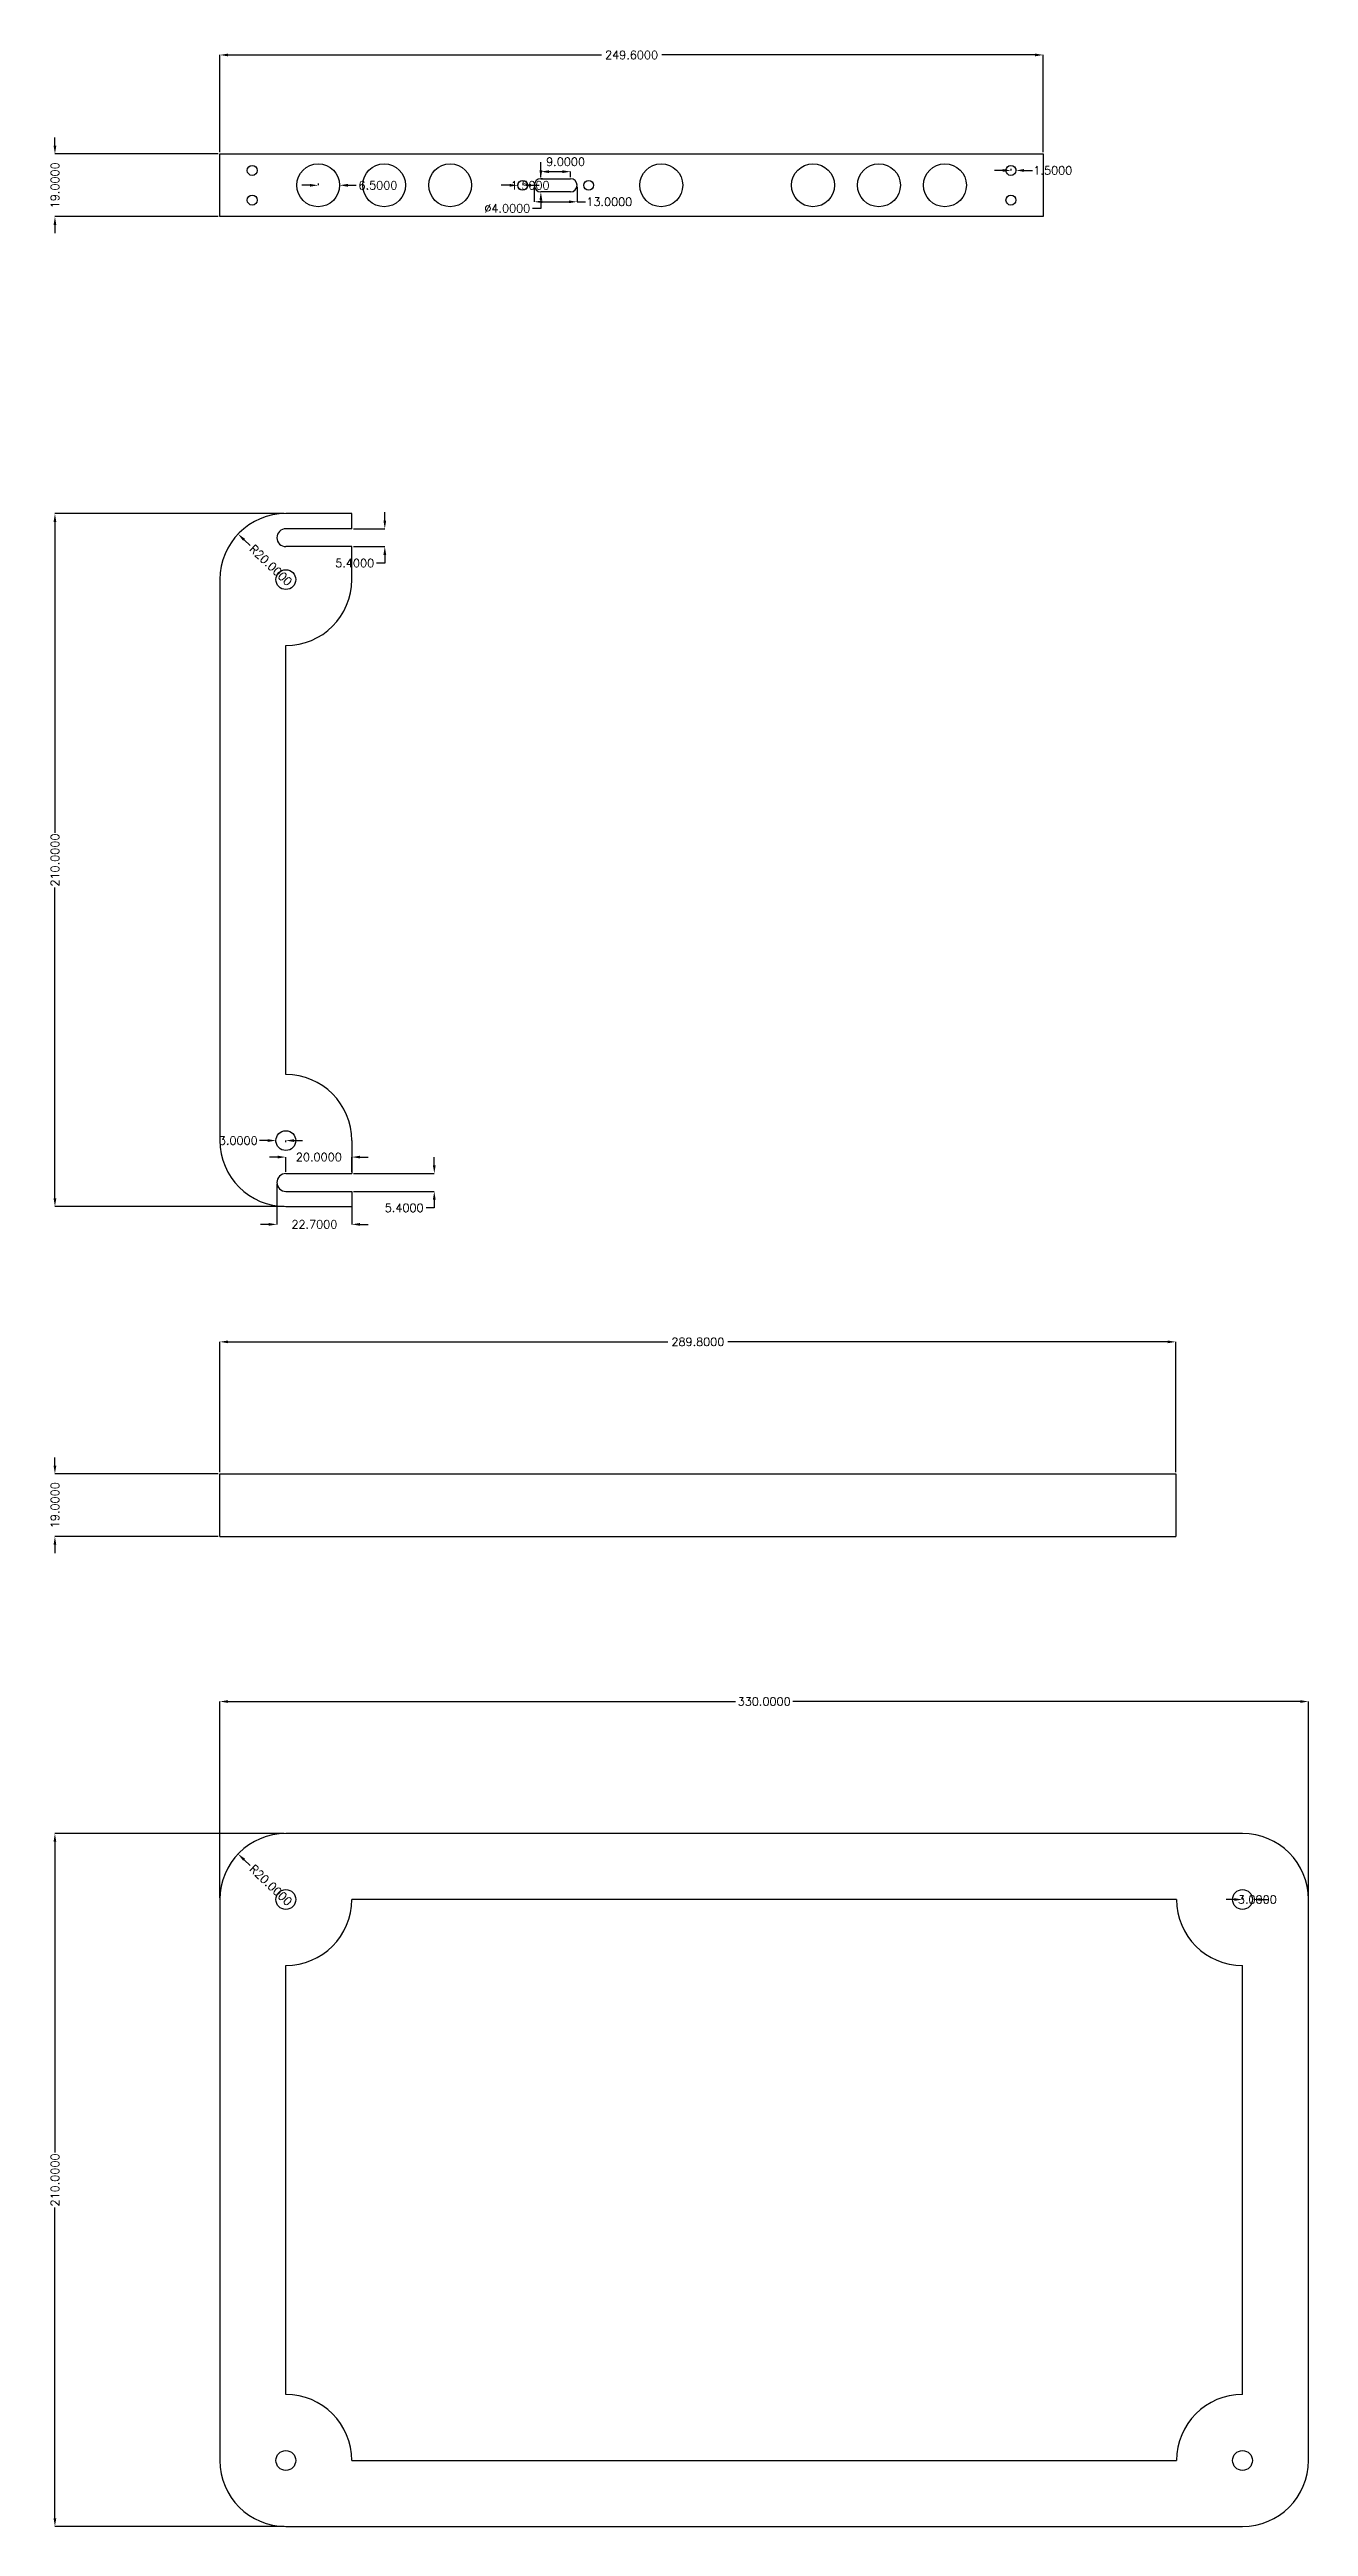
# Model space of a CAD drawing. Header units: millimetres. Extents: x -52 to 330, y -700 to 752.
# Drawn here: x -52 to 330, y -400 to 351 of the extents above; entities that cross this region are included whole.
import ezdxf

# ---------------------------------------------------------------- set-up
doc = ezdxf.new("R2010")
doc.units = ezdxf.units.MM
doc.layers.add('DIMENSION', color=3, linetype='Continuous', lineweight=25)
doc.styles.get("Standard").update_dxf_attribs({"font": 'txt.shx'})
doc.dimstyles.get("Standard").update_dxf_attribs({"dimscale": 100, "dimtxt": 2.5, "dimasz": 2.5, "dimexe": 0, "dimexo": 0.5, "dimgap": 1, "dimtad": 0, "dimtoh": 1, "dimdec": 4, "dimzin": 0, "dimdsep": 46, "dimtxsty": 'Standard', "dimcen": 2.5, "dimadec": 0, "dimazin": 0, "dimtfac": 1, "dimtdec": 4, "dimtofl": 0, "dimtmove": 0, "dimatfit": 3, "dimfxl": 1, "dimtolj": 1, "dimtzin": 0, "dimarcsym": 0})

msp = doc.modelspace()

# ---------------------------------------------------------------- blocks, each defined once
blk = doc.blocks.new('*D60')
at = {"layer": 'Defpoints', "color": 0}
for p in [(20, -190), (-50, -400), (20, -400)]:
    blk.add_point(p, dxfattribs=at)
at = {"layer": 'DIMENSION', "color": 0, "lineweight": -2}
for p, q in [((19.5, -190), (-50, -190)), ((-50, -192.5), (-50, -286.71)), ((-50, -397.5), (-50, -303.29)), ((19.5, -400), (-50, -400))]:
    blk.add_line(p, q, dxfattribs=at)
at = {"layer": 'DIMENSION', "color": 0}
for points in [[(-49.58, -192.5), (-50.42, -192.5), (-50, -190)], [(-50.42, -397.5), (-49.58, -397.5), (-50, -400)]]:
    blk.add_solid(points, dxfattribs=at)
at = {"layer": 'DIMENSION', "color": 0, "insert": (-50, -295), "char_height": 2.5, "attachment_point": 5, "rotation": 90}
blk.add_mtext('\\A1;210.0000', dxfattribs=at)
blk = doc.blocks.new('*D66')
at = {"layer": 'Defpoints', "color": 0}
for p in [(330, -150), (0, -210), (330, -210)]:
    blk.add_point(p, dxfattribs=at)
at = {"layer": 'DIMENSION', "color": 0, "lineweight": -2}
for p, q in [((0, -209.5), (0, -150)), ((2.5, -150), (156.29, -150)), ((327.5, -150), (173.71, -150)), ((330, -209.5), (330, -150))]:
    blk.add_line(p, q, dxfattribs=at)
at = {"layer": 'DIMENSION', "color": 0}
for points in [[(2.5, -149.58), (2.5, -150.42), (0, -150)], [(327.5, -150.42), (327.5, -149.58), (330, -150)]]:
    blk.add_solid(points, dxfattribs=at)
at = {"layer": 'DIMENSION', "color": 0, "insert": (165, -150), "char_height": 2.5, "attachment_point": 5}
blk.add_mtext('\\A1;330.0000', dxfattribs=at)
blk = doc.blocks.new('*D78')
at = {"layer": 'Defpoints', "color": 0}
for p in [(5.52, -196.2), (20, -210)]:
    blk.add_point(p, dxfattribs=at)
at = {"layer": 'DIMENSION', "color": 0, "lineweight": -2}
blk.add_line((7.33, -197.93), (9.14, -199.65), dxfattribs=at)
at = {"layer": 'DIMENSION', "color": 0}
blk.add_solid([(7.62, -197.62), (7.04, -198.23), (5.52, -196.2)], dxfattribs=at)
at = {"layer": 'DIMENSION', "color": 0, "insert": (15.45, -205.66), "char_height": 2.5, "attachment_point": 5, "rotation": 316.37583}
blk.add_mtext('\\A1;R20.0000', dxfattribs=at)
blk = doc.blocks.new('_NONE')
blk = doc.blocks.new('*D176')
at = {"layer": 'Defpoints', "color": 0}
for p in [(310, -210), (313, -210), (313, -210)]:
    blk.add_point(p, dxfattribs=at)
at = {"layer": 'DIMENSION', "color": 0, "lineweight": -2}
for p, q in [((307.5, -210), (305, -210)), ((310, -209.5), (310, -210)), ((313, -209.5), (313, -210)), ((315.5, -210), (318, -210))]:
    blk.add_line(p, q, dxfattribs=at)
at = {"layer": 'DIMENSION', "color": 0}
for points in [[(307.5, -210.42), (307.5, -209.58), (310, -210)], [(315.5, -209.58), (315.5, -210.42), (313, -210)]]:
    blk.add_solid(points, dxfattribs=at)
at = {"layer": 'DIMENSION', "color": 0, "insert": (314.5, -210), "char_height": 2.5, "attachment_point": 5}
blk.add_mtext('\\A1;3.0000', dxfattribs=at)
blk = doc.blocks.new('*D317')
at = {"layer": 'Defpoints', "color": 0}
for p in [(20, 210), (-50, 0), (20, 0)]:
    blk.add_point(p, dxfattribs=at)
at = {"layer": 'DIMENSION', "color": 0, "lineweight": -2}
for p, q in [((19.5, 210), (-50, 210)), ((-50, 207.5), (-50, 113.29)), ((-50, 2.5), (-50, 96.71)), ((19.5, 0), (-50, 0))]:
    blk.add_line(p, q, dxfattribs=at)
at = {"layer": 'DIMENSION', "color": 0}
for points in [[(-49.58, 207.5), (-50.42, 207.5), (-50, 210)], [(-50.42, 2.5), (-49.58, 2.5), (-50, 0)]]:
    blk.add_solid(points, dxfattribs=at)
at = {"layer": 'DIMENSION', "color": 0, "insert": (-50, 105), "char_height": 2.5, "attachment_point": 5, "rotation": 90}
blk.add_mtext('\\A1;210.0000', dxfattribs=at)
blk = doc.blocks.new('*D318')
at = {"layer": 'Defpoints', "color": 0}
for p in [(5.52, 203.8), (20, 190)]:
    blk.add_point(p, dxfattribs=at)
at = {"layer": 'DIMENSION', "color": 0, "lineweight": -2}
blk.add_line((7.33, 202.07), (9.14, 200.35), dxfattribs=at)
at = {"layer": 'DIMENSION', "color": 0}
blk.add_solid([(7.62, 202.38), (7.04, 201.77), (5.52, 203.8)], dxfattribs=at)
at = {"layer": 'DIMENSION', "color": 0, "insert": (15.45, 194.34), "char_height": 2.5, "attachment_point": 5, "rotation": 316.37583}
blk.add_mtext('\\A1;R20.0000', dxfattribs=at)
blk = doc.blocks.new('*D324')
at = {"layer": 'Defpoints', "color": 0}
for p in [(17, 20), (17, 20), (20, 20)]:
    blk.add_point(p, dxfattribs=at)
at = {"layer": 'DIMENSION', "color": 0, "lineweight": -2}
for p, q in [((14.5, 20), (12, 20)), ((17, 19.5), (17, 20)), ((20, 19.5), (20, 20)), ((22.5, 20), (25, 20))]:
    blk.add_line(p, q, dxfattribs=at)
at = {"layer": 'DIMENSION', "color": 0}
for points in [[(14.5, 19.58), (14.5, 20.42), (17, 20)], [(22.5, 20.42), (22.5, 19.58), (20, 20)]]:
    blk.add_solid(points, dxfattribs=at)
at = {"layer": 'DIMENSION', "color": 0, "insert": (5.58, 20), "char_height": 2.5, "attachment_point": 5}
blk.add_mtext('\\A1;3.0000', dxfattribs=at)
blk = doc.blocks.new('*D328')
at = {"layer": 'Defpoints', "color": 0}
for p in [(0, -81), (-50, -100), (0, -100)]:
    blk.add_point(p, dxfattribs=at)
at = {"layer": 'DIMENSION', "color": 0, "lineweight": -2}
for p, q in [((-50, -78.5), (-50, -76)), ((-0.5, -81), (-50, -81)), ((-0.5, -100), (-50, -100)), ((-50, -102.5), (-50, -105))]:
    blk.add_line(p, q, dxfattribs=at)
at = {"layer": 'DIMENSION', "color": 0}
for points in [[(-50.42, -78.5), (-49.58, -78.5), (-50, -81)], [(-49.58, -102.5), (-50.42, -102.5), (-50, -100)]]:
    blk.add_solid(points, dxfattribs=at)
at = {"layer": 'DIMENSION', "color": 0, "insert": (-50, -90.5), "char_height": 2.5, "attachment_point": 5, "rotation": 90}
blk.add_mtext('\\A1;19.0000', dxfattribs=at)
blk = doc.blocks.new('*D329')
at = {"layer": 'Defpoints', "color": 0}
for p in [(289.8, -41), (0, -81), (289.8, -81)]:
    blk.add_point(p, dxfattribs=at)
at = {"layer": 'DIMENSION', "color": 0, "lineweight": -2}
for p, q in [((0, -80.5), (0, -41)), ((2.5, -41), (135.78, -41)), ((287.3, -41), (154.03, -41)), ((289.8, -80.5), (289.8, -41))]:
    blk.add_line(p, q, dxfattribs=at)
at = {"layer": 'DIMENSION', "color": 0}
for points in [[(2.5, -40.58), (2.5, -41.42), (0, -41)], [(287.3, -41.42), (287.3, -40.58), (289.8, -41)]]:
    blk.add_solid(points, dxfattribs=at)
at = {"layer": 'DIMENSION', "color": 0, "insert": (144.9, -41), "char_height": 2.5, "attachment_point": 5}
blk.add_mtext('\\A1;289.8000', dxfattribs=at)
blk = doc.blocks.new('*D409')
at = {"layer": 'Defpoints', "color": 0}
for p in [(40, 205.4), (40, 200), (50, 200)]:
    blk.add_point(p, dxfattribs=at)
at = {"layer": 'DIMENSION', "color": 0, "lineweight": -2}
for p, q in [((50, 207.9), (50, 210.4)), ((40.5, 205.4), (50, 205.4)), ((40.5, 200), (50, 200)), ((50, 197.5), (50, 195)), ((50, 195), (47.5, 195))]:
    blk.add_line(p, q, dxfattribs=at)
at = {"layer": 'DIMENSION', "color": 0}
for points in [[(49.58, 207.9), (50.42, 207.9), (50, 205.4)], [(50.42, 197.5), (49.58, 197.5), (50, 200)]]:
    blk.add_solid(points, dxfattribs=at)
at = {"layer": 'DIMENSION', "color": 0, "insert": (40.87, 195), "char_height": 2.5, "attachment_point": 5}
blk.add_mtext('\\A1;5.4000', dxfattribs=at)
blk = doc.blocks.new('*D414')
at = {"layer": 'Defpoints', "color": 0}
for p in [(40, 10), (40, 4.6), (65, 4.6)]:
    blk.add_point(p, dxfattribs=at)
at = {"layer": 'DIMENSION', "color": 0, "lineweight": -2}
for p, q in [((40.5, 10), (65, 10)), ((65, 12.5), (65, 15)), ((40.5, 4.6), (65, 4.6)), ((65, 2.1), (65, -0.4)), ((65, -0.4), (62.5, -0.4))]:
    blk.add_line(p, q, dxfattribs=at)
at = {"layer": 'DIMENSION', "color": 0}
for points in [[(64.58, 12.5), (65.42, 12.5), (65, 10)], [(65.42, 2.1), (64.58, 2.1), (65, 4.6)]]:
    blk.add_solid(points, dxfattribs=at)
at = {"layer": 'DIMENSION', "color": 0, "insert": (55.87, -0.4), "char_height": 2.5, "attachment_point": 5}
blk.add_mtext('\\A1;5.4000', dxfattribs=at)
blk = doc.blocks.new('*D417')
at = {"layer": 'Defpoints', "color": 0}
for p in [(17.3, 7.3), (40, 4.6), (40, -5.4)]:
    blk.add_point(p, dxfattribs=at)
at = {"layer": 'DIMENSION', "color": 0, "lineweight": -2}
for p, q in [((17.3, 6.8), (17.3, -5.4)), ((40, 4.1), (40, -5.4)), ((14.8, -5.4), (12.3, -5.4)), ((42.5, -5.4), (45, -5.4))]:
    blk.add_line(p, q, dxfattribs=at)
at = {"layer": 'DIMENSION', "color": 0}
for points in [[(14.8, -5.82), (14.8, -4.98), (17.3, -5.4)], [(42.5, -4.98), (42.5, -5.82), (40, -5.4)]]:
    blk.add_solid(points, dxfattribs=at)
at = {"layer": 'DIMENSION', "color": 0, "insert": (28.65, -5.4), "char_height": 2.5, "attachment_point": 5}
blk.add_mtext('\\A1;22.7000', dxfattribs=at)
blk = doc.blocks.new('*D421')
at = {"layer": 'Defpoints', "color": 0}
for p in [(20, 10), (40, 15), (40, 10)]:
    blk.add_point(p, dxfattribs=at)
at = {"layer": 'DIMENSION', "color": 0, "lineweight": -2}
for p, q in [((17.5, 15), (15, 15)), ((20, 10.5), (20, 15)), ((40, 10.5), (40, 15)), ((42.5, 15), (45, 15))]:
    blk.add_line(p, q, dxfattribs=at)
at = {"layer": 'DIMENSION', "color": 0}
for points in [[(17.5, 14.58), (17.5, 15.42), (20, 15)], [(42.5, 15.42), (42.5, 14.58), (40, 15)]]:
    blk.add_solid(points, dxfattribs=at)
at = {"layer": 'DIMENSION', "color": 0, "insert": (30, 15), "char_height": 2.5, "attachment_point": 5}
blk.add_mtext('\\A1;20.0000', dxfattribs=at)
blk = doc.blocks.new('*D144')
at = {"layer": 'Defpoints', "color": 0}
for p in [(249.6, 349), (0, 319), (249.6, 319)]:
    blk.add_point(p, dxfattribs=at)
at = {"layer": 'DIMENSION', "color": 0, "lineweight": -2}
for p, q in [((0, 319.5), (0, 349)), ((2.5, 349), (115.67, 349)), ((247.1, 349), (133.93, 349)), ((249.6, 319.5), (249.6, 349))]:
    blk.add_line(p, q, dxfattribs=at)
at = {"layer": 'DIMENSION', "color": 0}
for points in [[(2.5, 349.42), (2.5, 348.58), (0, 349)], [(247.1, 348.58), (247.1, 349.42), (249.6, 349)]]:
    blk.add_solid(points, dxfattribs=at)
at = {"layer": 'DIMENSION', "color": 0, "insert": (124.8, 349), "char_height": 2.5, "attachment_point": 5}
blk.add_mtext('\\A1;249.6000', dxfattribs=at)
blk = doc.blocks.new('*D147')
at = {"layer": 'Defpoints', "color": 0}
for p in [(0, 319), (-50, 300), (0, 300)]:
    blk.add_point(p, dxfattribs=at)
at = {"layer": 'DIMENSION', "color": 0, "lineweight": -2}
for p, q in [((-50, 321.5), (-50, 324)), ((-0.5, 319), (-50, 319)), ((-0.5, 300), (-50, 300)), ((-50, 297.5), (-50, 295))]:
    blk.add_line(p, q, dxfattribs=at)
at = {"layer": 'DIMENSION', "color": 0}
for points in [[(-50.42, 321.5), (-49.58, 321.5), (-50, 319)], [(-49.58, 297.5), (-50.42, 297.5), (-50, 300)]]:
    blk.add_solid(points, dxfattribs=at)
at = {"layer": 'DIMENSION', "color": 0, "insert": (-50, 309.5), "char_height": 2.5, "attachment_point": 5, "rotation": 90}
blk.add_mtext('\\A1;19.0000', dxfattribs=at)
blk = doc.blocks.new('*D193')
at = {"layer": 'Defpoints', "color": 0}
for p in [(239.8, 314), (241.3, 314), (241.3, 314)]:
    blk.add_point(p, dxfattribs=at)
at = {"layer": 'DIMENSION', "color": 0, "lineweight": -2}
for p, q in [((237.3, 314), (234.8, 314)), ((239.8, 314.5), (239.8, 314)), ((241.3, 314.5), (241.3, 314)), ((243.8, 314), (246.3, 314))]:
    blk.add_line(p, q, dxfattribs=at)
at = {"layer": 'DIMENSION', "color": 0}
for points in [[(237.3, 313.58), (237.3, 314.42), (239.8, 314)], [(243.8, 314.42), (243.8, 313.58), (241.3, 314)]]:
    blk.add_solid(points, dxfattribs=at)
at = {"layer": 'DIMENSION', "color": 0, "insert": (252.51, 314), "char_height": 2.5, "attachment_point": 5}
blk.add_mtext('\\A1;1.5000', dxfattribs=at)
blk = doc.blocks.new('*D211')
at = {"layer": 'Defpoints', "color": 0}
for p in [(29.8, 309.5), (36.3, 309.5), (36.3, 309.5)]:
    blk.add_point(p, dxfattribs=at)
at = {"layer": 'DIMENSION', "color": 0, "lineweight": -2}
for p, q in [((27.3, 309.5), (24.8, 309.5)), ((29.8, 310), (29.8, 309.5)), ((36.3, 310), (36.3, 309.5)), ((38.8, 309.5), (41.3, 309.5))]:
    blk.add_line(p, q, dxfattribs=at)
at = {"layer": 'DIMENSION', "color": 0}
for points in [[(27.3, 309.08), (27.3, 309.92), (29.8, 309.5)], [(38.8, 309.92), (38.8, 309.08), (36.3, 309.5)]]:
    blk.add_solid(points, dxfattribs=at)
at = {"layer": 'DIMENSION', "color": 0, "insert": (47.92, 309.5), "char_height": 2.5, "attachment_point": 5}
blk.add_mtext('\\A1;6.5000', dxfattribs=at)
blk = doc.blocks.new('*D379')
at = {"layer": 'Defpoints', "color": 0}
for p in [(97.3, 311.5), (106.3, 313.63), (106.3, 311.5)]:
    blk.add_point(p, dxfattribs=at)
at = {"layer": 'DIMENSION', "color": 0, "lineweight": -2}
for p, q in [((97.3, 312), (97.3, 313.63)), ((99.8, 313.63), (103.8, 313.63)), ((106.3, 312), (106.3, 313.63))]:
    blk.add_line(p, q, dxfattribs=at)
at = {"layer": 'DIMENSION', "color": 0}
for points in [[(99.8, 314.05), (99.8, 313.21), (97.3, 313.63)], [(103.8, 313.21), (103.8, 314.05), (106.3, 313.63)]]:
    blk.add_solid(points, dxfattribs=at)
at = {"layer": 'DIMENSION', "color": 0, "insert": (104.8, 316.63), "char_height": 2.5, "attachment_point": 5}
blk.add_mtext('\\A1;9.0000', dxfattribs=at)
blk = doc.blocks.new('*D382')
at = {"layer": 'Defpoints', "color": 0}
for p in [(95.3, 309.5), (108.3, 309.5), (108.3, 304.5)]:
    blk.add_point(p, dxfattribs=at)
at = {"layer": 'DIMENSION', "color": 0, "lineweight": -2}
for p, q in [((95.3, 309), (95.3, 304.5)), ((108.3, 309), (108.3, 304.5)), ((97.8, 304.5), (105.8, 304.5)), ((108.3, 304.5), (110.8, 304.5))]:
    blk.add_line(p, q, dxfattribs=at)
at = {"layer": 'DIMENSION', "color": 0}
for points in [[(97.8, 304.92), (97.8, 304.08), (95.3, 304.5)], [(105.8, 304.08), (105.8, 304.92), (108.3, 304.5)]]:
    blk.add_solid(points, dxfattribs=at)
at = {"layer": 'DIMENSION', "color": 0, "insert": (118.05, 304.5), "char_height": 2.5, "attachment_point": 5}
blk.add_mtext('\\A1;13.0000', dxfattribs=at)
blk = doc.blocks.new('*D403')
at = {"layer": 'Defpoints', "color": 0}
for p in [(97.3, 311.5), (97.3, 307.5), (97.3, 307.5)]:
    blk.add_point(p, dxfattribs=at)
at = {"layer": 'DIMENSION', "color": 0, "lineweight": -2}
for p, q in [((97.3, 314), (97.3, 316.5)), ((97.8, 311.5), (97.3, 311.5)), ((97.3, 302.5), (94.8, 302.5)), ((97.8, 307.5), (97.3, 307.5)), ((97.3, 305), (97.3, 302.5))]:
    blk.add_line(p, q, dxfattribs=at)
at = {"layer": 'DIMENSION', "color": 0}
for points in [[(96.88, 314), (97.72, 314), (97.3, 311.5)], [(97.72, 305), (96.88, 305), (97.3, 307.5)]]:
    blk.add_solid(points, dxfattribs=at)
at = {"layer": 'DIMENSION', "color": 0, "insert": (87.13, 302.5), "char_height": 2.5, "attachment_point": 5}
blk.add_mtext('\\A1;{\\Q0;%%C}4.0000', dxfattribs=at)
blk = doc.blocks.new('*D406')
at = {"layer": 'Defpoints', "color": 0}
for p in [(90.3, 309.5), (90.3, 309.5), (91.8, 309.5)]:
    blk.add_point(p, dxfattribs=at)
at = {"layer": 'DIMENSION', "color": 0, "lineweight": -2}
for p, q in [((87.8, 309.5), (85.3, 309.5)), ((90.3, 310), (90.3, 309.5)), ((91.8, 310), (91.8, 309.5)), ((94.3, 309.5), (96.8, 309.5))]:
    blk.add_line(p, q, dxfattribs=at)
at = {"layer": 'DIMENSION', "color": 0}
for points in [[(87.8, 309.08), (87.8, 309.92), (90.3, 309.5)], [(94.3, 309.92), (94.3, 309.08), (91.8, 309.5)]]:
    blk.add_solid(points, dxfattribs=at)
at = {"layer": 'DIMENSION', "color": 0, "insert": (94.05, 309.5), "char_height": 2.5, "attachment_point": 5}
blk.add_mtext('\\A1;1.5000', dxfattribs=at)

# ---------------------------------------------------------------- dimensions: what is measured, and where the dimension line sits
at = {"layer": 'DIMENSION'}
for base, p1, p2, override, picture, middle in [((249.6, 349), (0, 319), (249.6, 319), {"dimscale": 1, "dimlfac": 1, "dimtxsty": 'Standard', "dimsah": 1, "dimtolj": 1}, '*D144', (124.8, 349)), ((106.3, 313.63123), (97.3, 311.5), (106.3, 311.5), {"dimscale": 1, "dimlfac": 1, "dimtxsty": 'Standard', "dimsah": 1, "dimtmove": 1, "dimtolj": 1}, '*D379', (104.8, 316.63123)), ((241.3, 314), (239.8, 314), (241.3, 314), {"dimscale": 1, "dimlfac": 1, "dimtxsty": 'Standard', "dimsah": 1, "dimtolj": 1}, '*D193', (252.50833, 314)), ((36.3, 309.5), (29.8, 309.5), (36.3, 309.5), {"dimscale": 1, "dimlfac": 1, "dimtxsty": 'Standard', "dimsah": 1, "dimtolj": 1}, '*D211', (47.925, 309.5)), ((90.3, 309.5), (91.8, 309.5), (90.3, 309.5), {"dimscale": 1, "dimlfac": 1, "dimtxsty": 'Standard', "dimsah": 1, "dimtmove": 1, "dimtolj": 1}, '*D406', (94.05, 309.5)), ((108.3, 304.5), (95.3, 309.5), (108.3, 309.5), {"dimscale": 1, "dimlfac": 1, "dimtxsty": 'Standard', "dimsah": 1, "dimtolj": 1}, '*D382', (118.05, 304.5)), ((39.99997, 14.99995), (20, 9.99995), (39.99997, 9.99995), {"dimscale": 1, "dimlfac": 1, "dimtxsty": 'Standard', "dimsah": 1, "dimtolj": 1}, '*D421', (29.99998, 14.99995)), ((39.99997, -5.40005), (17.3, 7.29995), (39.99997, 4.59995), {"dimscale": 1, "dimlfac": 1, "dimtxsty": 'Standard', "dimsah": 1, "dimtmove": 1, "dimtolj": 1}, '*D417', (28.64998, -5.40005)), ((289.8, -41), (0, -81), (289.8, -81), {"dimscale": 1, "dimlfac": 1, "dimtxsty": 'Standard', "dimsah": 1, "dimtolj": 1}, '*D329', (144.9, -41)), ((330, -150), (0, -210), (330, -210), {"dimscale": 1, "dimlfac": 1, "dimtxsty": 'Standard', "dimsah": 1, "dimtmove": 1, "dimtolj": 1}, '*D66', (165, -150)), ((313, -210), (310, -210), (313, -210), {"dimscale": 1, "dimlfac": 1, "dimtxsty": 'Standard', "dimsah": 1, "dimtmove": 1, "dimtolj": 1}, '*D176', (314.5, -210))]:
    dim = msp.add_linear_dim(base=base, p1=p1, p2=p2, dimstyle='Standard', override=override, dxfattribs=at)
    dim.commit()
    dim.dimension.update_dxf_attribs({"geometry": picture, "text_midpoint": middle})
for base, p1, p2, angle, picture, middle in [((-50, 300), (0, 319), (0, 300), 270, '*D147', (-50, 309.5)), ((49.99997, 199.99995), (39.99997, 205.39995), (39.99997, 199.99995), 270, '*D409', (40.87497, 194.99995)), ((-50.00003, -0.00005), (19.99997, 209.99995), (19.99997, -0.00005), 90, '*D317', (-50.00003, 104.99995)), ((16.99997, 19.99995), (19.99997, 19.99995), (16.99997, 19.99995), 180, '*D324', (5.5833, 19.99995)), ((64.99997, 4.59995), (39.99997, 9.99995), (39.99997, 4.59995), 270, '*D414', (55.87497, -0.40005)), ((-50, -100), (0, -81), (0, -100), 270, '*D328', (-50, -90.5)), ((-50, -400), (20, -190), (20, -400), 90, '*D60', (-50, -295))]:
    dim = msp.add_linear_dim(base=base, p1=p1, p2=p2, angle=angle, dimstyle='Standard', override={"dimscale": 1, "dimlfac": 1, "dimtxsty": 'Standard', "dimsah": 1, "dimtolj": 1}, dxfattribs=at)
    dim.commit()
    dim.dimension.update_dxf_attribs({"geometry": picture, "text_midpoint": middle})
dim = msp.add_linear_dim(base=(97.3, 307.5), p1=(97.3, 311.5), p2=(97.3, 307.5), angle=270, text='{\\Q0;%%C}<>', dimstyle='Standard', override={"dimscale": 1, "dimlfac": 1, "dimtxsty": 'Standard', "dimsah": 1, "dimtolj": 1}, dxfattribs=at)
dim.commit()
dim.dimension.update_dxf_attribs({"geometry": '*D403', "text_midpoint": (87.13333, 302.5)})
for center, mpoint, picture, middle in [((19.99997, 189.99995), (5.52235, 203.79845), '*D318', (15.44555, 194.34073)), ((20, -210), (5.52238, -196.2015), '*D78', (15.44558, -205.65922))]:
    dim = msp.add_radius_dim(center=center, mpoint=mpoint, dimstyle='Standard', override={"dimscale": 1, "dimlfac": 1, "dimtxsty": 'Standard', "dimblk1": 'NONE', "dimsah": 1, "dimse1": 0, "dimtmove": 1, "dimtolj": 1}, dxfattribs=at)
    dim.commit()
    dim.dimension.update_dxf_attribs({"geometry": picture, "text_midpoint": middle, "dimtype": 164})

# ---------------------------------------------------------------- linework, layer by layer
for p, q in [((0, 300), (0, 319)), ((0, 319), (249.6, 319)), ((249.6, 319), (249.6, 300)), ((97.3, 311.5), (106.3, 311.5)), ((106.3, 307.5), (97.3, 307.5)), ((249.6, 300), (0, 300)), ((39.99997, 209.99995), (19.99997, 209.99995)), ((39.99997, 205.39995), (20, 205.39995)), ((39.99997, 205.39995), (39.99997, 209.99995)), ((39.99997, 199.99995), (20, 199.99995)), ((39.99997, 189.99995), (39.99997, 199.99995)), ((-0.00003, 189.99995), (-0.00003, 19.99995)), ((19.99997, 39.99995), (19.99997, 169.99995)), ((39.99997, 19.99995), (39.99997, 9.99995)), ((20, 9.99995), (39.99997, 9.99995)), ((20, 4.59995), (39.99997, 4.59995)), ((39.99997, 4.59995), (39.99997, -0.00005)), ((19.99997, -0.00005), (39.99997, -0.00005)), ((0, -100), (0, -81)), ((0, -81), (289.8, -81)), ((289.8, -81), (289.8, -100)), ((0, -100), (289.8, -100)), ((310, -190), (20, -190)), ((0, -210), (0, -380)), ((290, -210), (40, -210)), ((330, -380), (330, -210)), ((20, -360), (20, -230)), ((310, -360), (310, -230)), ((40, -380), (290, -380)), ((20, -400), (310, -400))]:
    msp.add_line(p, q)
for centre, radius in [((9.8, 314), 1.5), ((29.8, 309.5), 6.5), ((49.8, 309.5), 6.5), ((69.8, 309.5), 6.5), ((133.8, 309.5), 6.5), ((179.8, 309.5), 6.5), ((199.8, 309.5), 6.5), ((219.8, 309.5), 6.5), ((239.8, 314), 1.5), ((91.8, 309.5), 1.5), ((111.8, 309.5), 1.5), ((9.8, 305), 1.5), ((239.8, 305), 1.5), ((19.99997, 189.99995), 3), ((19.99997, 19.99995), 3), ((20, -210), 3), ((310, -210), 3), ((20, -380), 3), ((310, -380), 3)]:
    msp.add_circle(centre, radius)
for centre, radius, start, end in [((97.3, 309.5), 2, 90, 270), ((106.3, 309.5), 2, 270, 90), ((19.99997, 189.99995), 20, 90, 180), ((20, 202.69995), 2.7, 90, 270), ((19.99997, 189.99995), 20, 270, 0), ((19.99997, 19.99995), 20, 0, 90), ((19.99997, 19.99995), 20, 180, 270), ((20, 7.29995), 2.7, 90, 270), ((20, -210), 20, 90, 180), ((310, -210), 20, 0, 90), ((20, -210), 20, 270, 0), ((310, -210), 20, 180, 270), ((20, -380), 20, 0, 90), ((310, -380), 20, 90, 180), ((20, -380), 20, 180, 270), ((310, -380), 20, 270, 0)]:
    msp.add_arc(centre, radius, start, end)

msp.set_redraw_order([(e.dxf.handle, doc.entitydb.next_handle()) for e in msp.query("TEXT MTEXT ATTDEF DIMENSION ARC_DIMENSION")])  # texts and dimensions are drawn at this point

doc.saveas('drawing.dxf')
